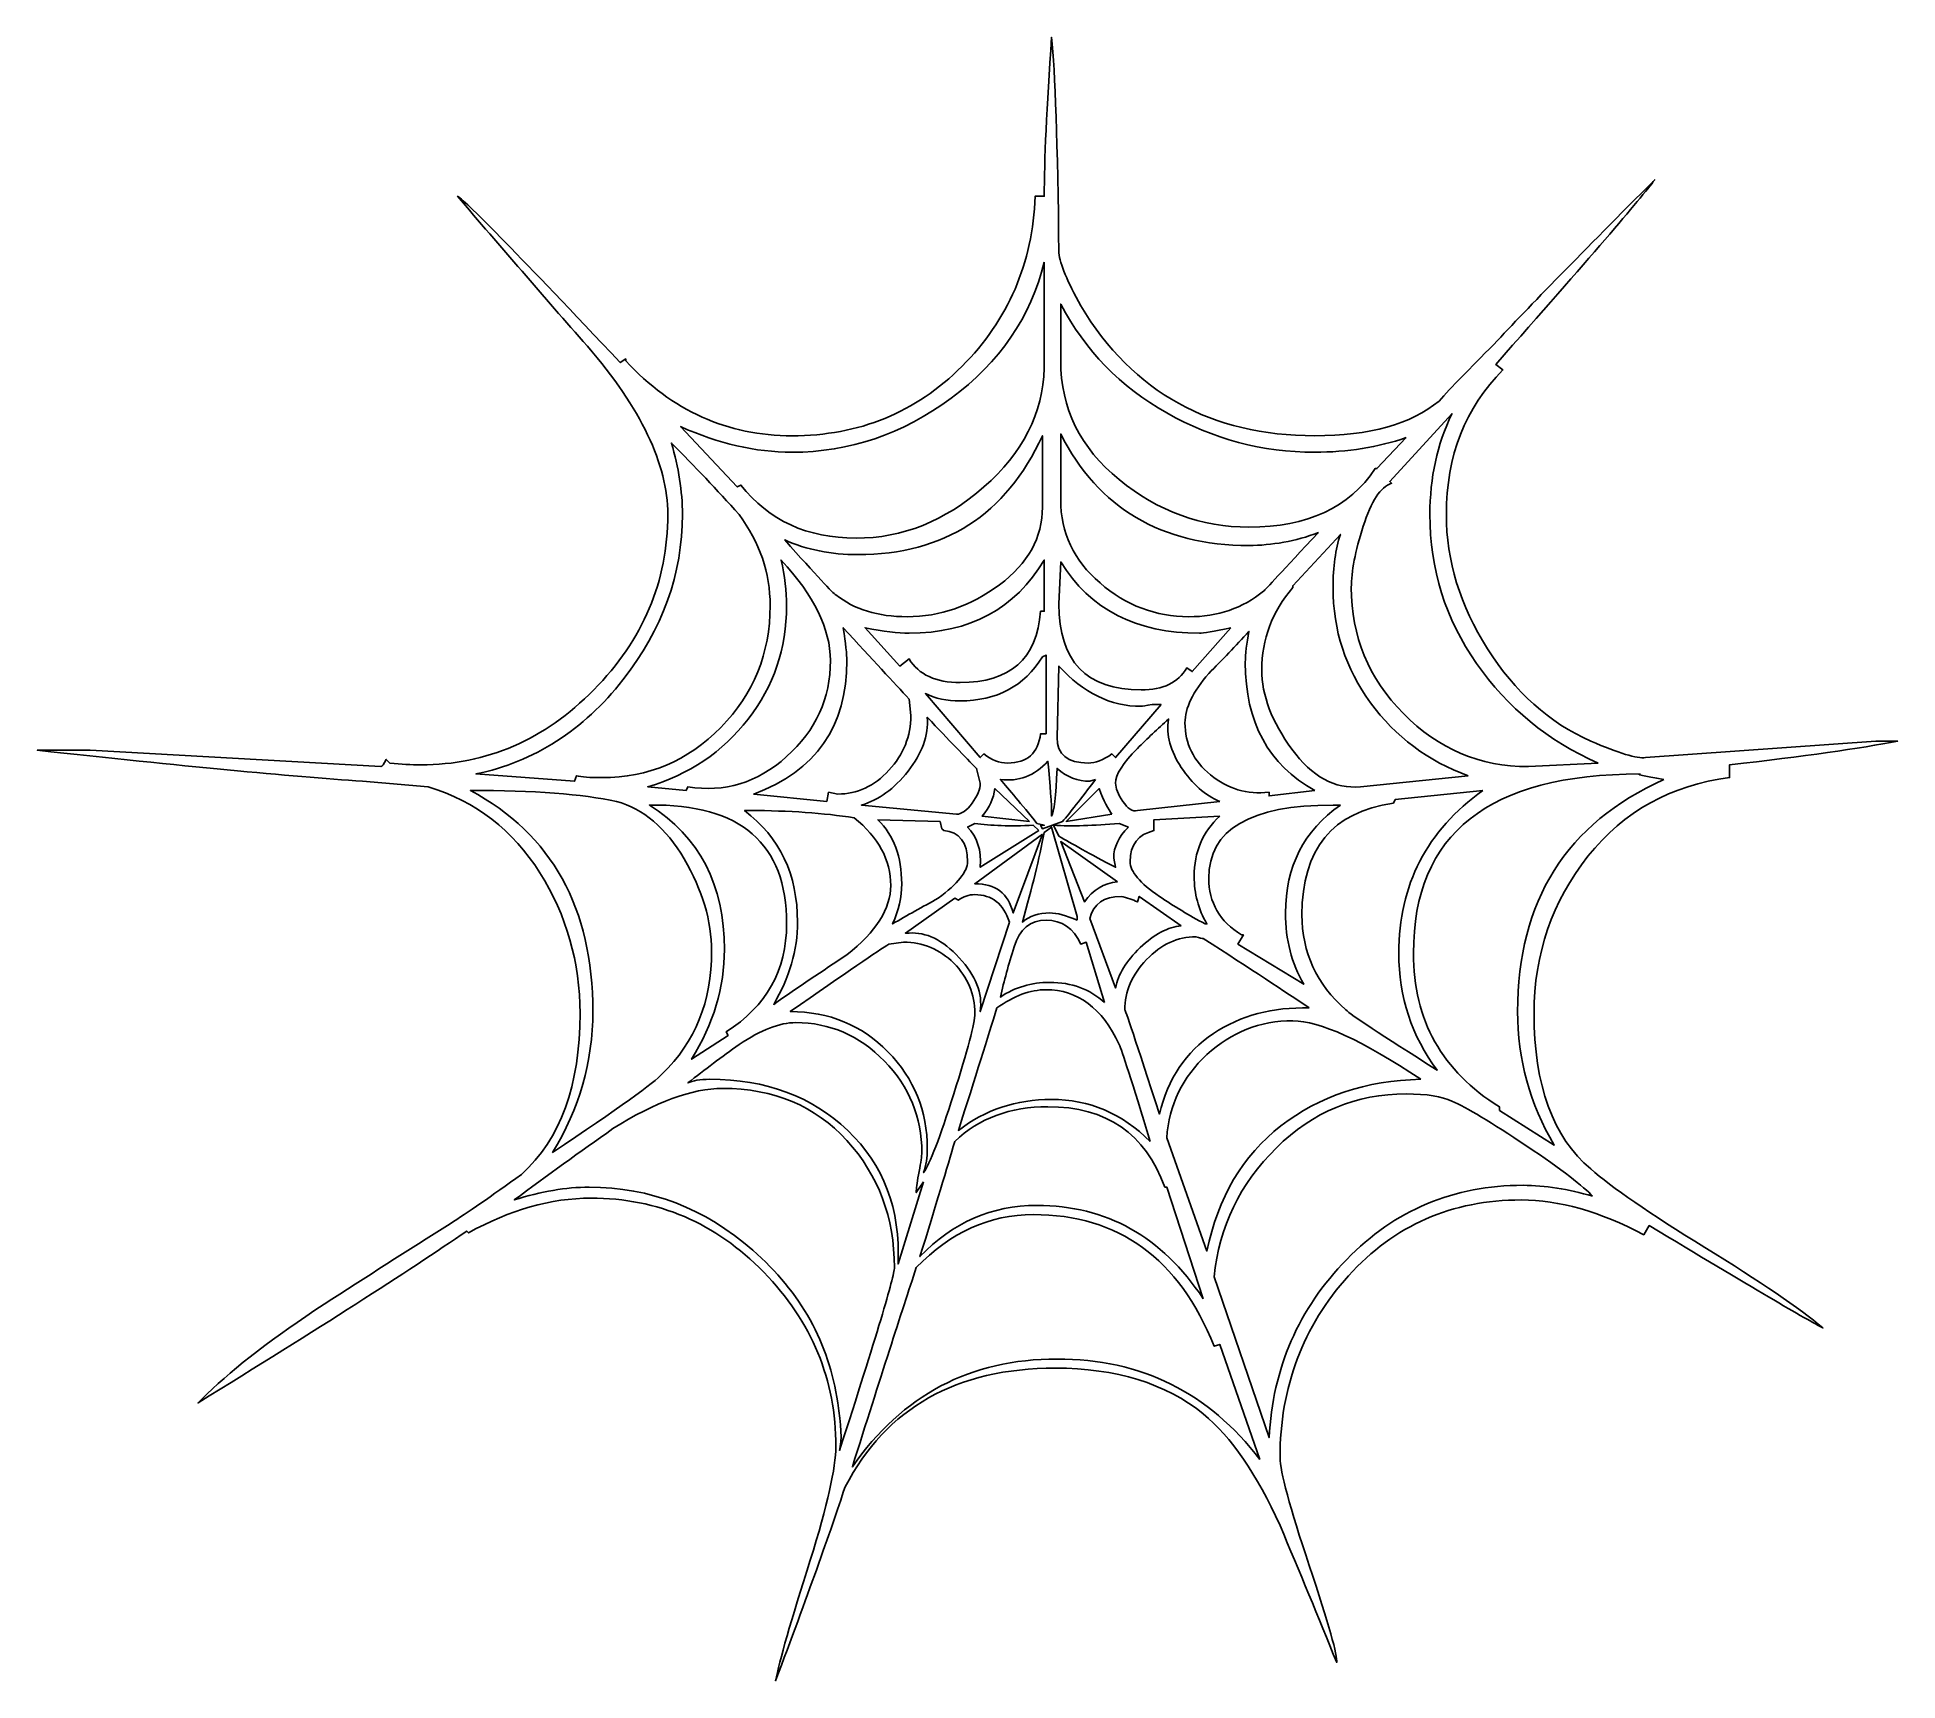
# Model space of a CAD drawing. Header units: centimetres. Extents: x -8.7 to 8.7, y -7.7 to 7.7.
import ezdxf

# ---------------------------------------------------------------- set-up
doc = ezdxf.new("R2010")
doc.units = ezdxf.units.CM
doc.header["$MEASUREMENT"] = 0
doc.layers.add('Camada 1', color=7, linetype='Continuous')

msp = doc.modelspace()

# ---------------------------------------------------------------- linework, layer by layer
at = {"layer": 'Camada 1'}
for points, knots in [([(8.72882, 1.10614), (8.3742, 1.03748), (7.84839, 0.96308), (7.15116, 0.88328), (7.15116, 0.88328), (7.15116, 0.88328), (7.15116, 0.76319), (7.15116, 0.76319), (7.15116, 0.76319), (6.60226, 0.69453), (6.15916, 0.44857), (5.8221, 0.0258), (5.8221, 0.0258), (5.48478, -0.39735), (5.31627, -0.88902), (5.31627, -1.44909), (5.31627, -1.44909), (5.31627, -2.12372), (5.4932, -2.60947), (5.84784, -2.90665), (5.84784, -2.90665), (6.0421, -3.07818), (6.3991, -3.32416), (6.91964, -3.64402), (6.91964, -3.64402), (7.43965, -3.96427), (7.80822, -4.21589), (8.0256, -4.39861), (8.0256, -4.39861), (7.88855, -4.33008), (7.34544, -4.0101), (6.39648, -3.43836), (6.39648, -3.43836), (6.39648, -3.43836), (6.34504, -3.52406), (6.34504, -3.52406), (6.34504, -3.52406), (5.93343, -3.30697), (5.55044, -3.19817), (5.19606, -3.19817), (5.19606, -3.19817), (4.54452, -3.19817), (4.00427, -3.43561), (3.57562, -3.90995), (3.57562, -3.90995), (3.14694, -4.38443), (2.93247, -4.95328), (2.93247, -5.61622), (2.93247, -5.61622), (2.93247, -5.74182), (3.0238, -6.07927), (3.20676, -6.62791), (3.20676, -6.62791), (3.38945, -7.17668), (3.47531, -7.4795), (3.46404, -7.53683), (3.46404, -7.53683), (3.29262, -7.11381), (3.11516, -6.68503), (2.93247, -6.25072), (2.93247, -6.25072), (2.71509, -5.77061), (2.47519, -5.42173), (2.21214, -5.20464), (2.21214, -5.20464), (1.85773, -4.91902), (1.39468, -4.77596), (0.82321, -4.77596), (0.82321, -4.77596), (-0.10291, -4.77596), (-0.76048, -5.14754), (-1.14899, -5.89057), (-1.14899, -5.89057), (-1.28628, -6.31345), (-1.50337, -6.91959), (-1.80053, -7.70842), (-1.80053, -7.70842), (-1.7664, -7.5253), (-1.65773, -7.14809), (-1.47475, -6.57664), (-1.47475, -6.57664), (-1.31489, -6.06213), (-1.23483, -5.70762), (-1.23483, -5.51333), (-1.23483, -5.51333), (-1.23483, -4.88476), (-1.4606, -4.33863), (-1.91208, -3.87559), (-1.91208, -3.87559), (-2.36386, -3.41265), (-2.90411, -3.18114), (-3.53279, -3.18114), (-3.53279, -3.18114), (-3.91001, -3.18114), (-4.29299, -3.28994), (-4.68151, -3.50692), (-4.68151, -3.50692), (-4.68151, -3.50692), (-4.69884, -3.48983), (-4.69884, -3.48983), (-4.69884, -3.48983), (-5.24748, -3.86707), (-6.0879, -4.40452), (-7.21968, -5.10175), (-7.21968, -5.10175), (-7.21968, -5.10175), (-7.13398, -5.01605), (-7.13398, -5.01605), (-7.13398, -5.01605), (-6.87106, -4.7647), (-6.50541, -4.48448), (-6.03646, -4.17576), (-6.03646, -4.17576), (-5.64781, -3.92443), (-5.25353, -3.67281), (-4.85322, -3.42119), (-4.85322, -3.42119), (-4.69309, -3.31827), (-4.47024, -3.16391), (-4.18435, -2.95812), (-4.18435, -2.95812), (-3.81867, -2.62673), (-3.63571, -2.12376), (-3.63571, -1.44912), (-3.63571, -1.44912), (-3.63571, -0.96887), (-3.76144, -0.5289), (-4.01293, -0.12858), (-4.01293, -0.12858), (-4.26439, 0.27147), (-4.61301, 0.54015), (-5.05901, 0.67745), (-5.05901, 0.67745), (-5.05901, 0.67745), (-5.67618, 0.72889), (-5.67618, 0.72889), (-5.67618, 0.72889), (-6.35103, 0.77446), (-7.36838, 0.87172), (-8.72882, 1.02042), (-8.72882, 1.02042), (-8.72882, 1.02042), (-8.2315, 1.02042), (-8.2315, 1.02042), (-8.2315, 1.02042), (-8.2315, 1.02042), (-5.50473, 0.86609), (-5.50473, 0.86609), (-5.50473, 0.86609), (-5.49346, 0.86609), (-5.47639, 0.88879), (-5.45329, 0.93472), (-5.45329, 0.93472), (-5.45329, 0.93472), (-5.41916, 0.90032), (-5.41916, 0.90032), (-5.41916, 0.90032), (-5.31626, 0.88876), (-5.21913, 0.88325), (-5.12754, 0.88325), (-5.12754, 0.88325), (-4.51013, 0.88325), (-3.96988, 1.11741), (-3.5071, 1.58622), (-3.5071, 1.58622), (-3.04405, 2.05493), (-2.81252, 2.6037), (-2.81252, 3.23254), (-2.81252, 3.23254), (-2.81252, 3.70125), (-3.06401, 4.22716), (-3.56695, 4.81033), (-3.56695, 4.81033), (-3.97856, 5.27891), (-4.38441, 5.74762), (-4.78446, 6.21646), (-4.78446, 6.21646), (-4.6931, 6.1591), (-4.18436, 5.63909), (-3.25824, 4.65597), (-3.25824, 4.65597), (-3.25824, 4.65597), (-3.20678, 4.69023), (-3.20678, 4.69023), (-3.20678, 4.69023), (-3.20678, 4.69023), (-3.20678, 4.67303), (-3.20678, 4.67303), (-3.20678, 4.67303), (-2.7726, 4.20419), (-2.25232, 3.9699), (-1.64619, 3.9699), (-1.64619, 3.9699), (-1.01775, 3.9699), (-0.48618, 4.18699), (-0.05147, 4.62157), (-0.05147, 4.62157), (0.38298, 5.05602), (0.61134, 5.58759), (0.63444, 6.21643), (0.63444, 6.21643), (0.63444, 6.21643), (0.7203, 6.21644), (0.7203, 6.21644), (0.7203, 6.21644), (0.7203, 6.54799), (0.74287, 7.0453), (0.7888, 7.70837), (0.7888, 7.70837), (0.8232, 7.38825), (0.84576, 6.71375), (0.8573, 5.68486), (0.8573, 5.68486), (0.8686, 5.58196), (0.93736, 5.41604), (1.06312, 5.18755), (1.06312, 5.18755), (1.55453, 4.37562), (2.28639, 3.96991), (3.25818, 3.96991), (3.25818, 3.96991), (3.77266, 3.96991), (4.1612, 4.07847), (4.4242, 4.29582), (4.4242, 4.29582), (4.53839, 4.42142), (4.71008, 4.59861), (4.93871, 4.82739), (4.93871, 4.82739), (5.27026, 5.18164), (5.77321, 5.69615), (6.44787, 6.37078), (6.44787, 6.37078), (6.32185, 6.19936), (5.82467, 5.62185), (4.95604, 4.63879), (4.95604, 4.63879), (4.95604, 4.63879), (5.02454, 4.58733), (5.02454, 4.58733), (5.02454, 4.58733), (4.67016, 4.23281), (4.49297, 3.7813), (4.49297, 3.23253), (4.49297, 3.23253), (4.49297, 2.79795), (4.62158, 2.37782), (4.87886, 1.97211), (4.87886, 1.97211), (5.13611, 1.56613), (5.45899, 1.27763), (5.84776, 1.1061), (5.84776, 1.1061), (6.11054, 0.99164), (6.28194, 0.94018), (6.36227, 0.95174), (6.36227, 0.95174), (6.36227, 0.95174), (8.52294, 1.1061), (8.52294, 1.1061), (8.52294, 1.1061), (8.52294, 1.1061), (8.72882, 1.10612), (8.72882, 1.10612), (8.72882, 1.10612), (8.72882, 1.10612), (8.72882, 1.10614), (8.72882, 1.10614)], [0, 0, 0, 0, 0.01470588, 0.01470588, 0.01470588, 0.01470588, 0.02941176, 0.02941176, 0.02941176, 0.02941176, 0.04411765, 0.04411765, 0.04411765, 0.04411765, 0.05882353, 0.05882353, 0.05882353, 0.05882353, 0.07352941, 0.07352941, 0.07352941, 0.07352941, 0.08823529, 0.08823529, 0.08823529, 0.08823529, 0.10294118, 0.10294118, 0.10294118, 0.10294118, 0.11764706, 0.11764706, 0.11764706, 0.11764706, 0.13235294, 0.13235294, 0.13235294, 0.13235294, 0.14705882, 0.14705882, 0.14705882, 0.14705882, 0.16176471, 0.16176471, 0.16176471, 0.16176471, 0.17647059, 0.17647059, 0.17647059, 0.17647059, 0.19117647, 0.19117647, 0.19117647, 0.19117647, 0.20588235, 0.20588235, 0.20588235, 0.20588235, 0.22058824, 0.22058824, 0.22058824, 0.22058824, 0.23529412, 0.23529412, 0.23529412, 0.23529412, 0.25, 0.25, 0.25, 0.25, 0.26470588, 0.26470588, 0.26470588, 0.26470588, 0.27941176, 0.27941176, 0.27941176, 0.27941176, 0.29411765, 0.29411765, 0.29411765, 0.29411765, 0.30882353, 0.30882353, 0.30882353, 0.30882353, 0.32352941, 0.32352941, 0.32352941, 0.32352941, 0.33823529, 0.33823529, 0.33823529, 0.33823529, 0.35294118, 0.35294118, 0.35294118, 0.35294118, 0.36764706, 0.36764706, 0.36764706, 0.36764706, 0.38235294, 0.38235294, 0.38235294, 0.38235294, 0.39705882, 0.39705882, 0.39705882, 0.39705882, 0.41176471, 0.41176471, 0.41176471, 0.41176471, 0.42647059, 0.42647059, 0.42647059, 0.42647059, 0.44117647, 0.44117647, 0.44117647, 0.44117647, 0.45588235, 0.45588235, 0.45588235, 0.45588235, 0.47058824, 0.47058824, 0.47058824, 0.47058824, 0.48529412, 0.48529412, 0.48529412, 0.48529412, 0.5, 0.5, 0.5, 0.5, 0.51470588, 0.51470588, 0.51470588, 0.51470588, 0.52941176, 0.52941176, 0.52941176, 0.52941176, 0.54411765, 0.54411765, 0.54411765, 0.54411765, 0.55882353, 0.55882353, 0.55882353, 0.55882353, 0.57352941, 0.57352941, 0.57352941, 0.57352941, 0.58823529, 0.58823529, 0.58823529, 0.58823529, 0.60294118, 0.60294118, 0.60294118, 0.60294118, 0.61764706, 0.61764706, 0.61764706, 0.61764706, 0.63235294, 0.63235294, 0.63235294, 0.63235294, 0.64705882, 0.64705882, 0.64705882, 0.64705882, 0.66176471, 0.66176471, 0.66176471, 0.66176471, 0.67647059, 0.67647059, 0.67647059, 0.67647059, 0.69117647, 0.69117647, 0.69117647, 0.69117647, 0.70588235, 0.70588235, 0.70588235, 0.70588235, 0.72058824, 0.72058824, 0.72058824, 0.72058824, 0.73529412, 0.73529412, 0.73529412, 0.73529412, 0.75, 0.75, 0.75, 0.75, 0.76470588, 0.76470588, 0.76470588, 0.76470588, 0.77941176, 0.77941176, 0.77941176, 0.77941176, 0.79411765, 0.79411765, 0.79411765, 0.79411765, 0.80882353, 0.80882353, 0.80882353, 0.80882353, 0.82352941, 0.82352941, 0.82352941, 0.82352941, 0.83823529, 0.83823529, 0.83823529, 0.83823529, 0.85294118, 0.85294118, 0.85294118, 0.85294118, 0.86764706, 0.86764706, 0.86764706, 0.86764706, 0.88235294, 0.88235294, 0.88235294, 0.88235294, 0.89705882, 0.89705882, 0.89705882, 0.89705882, 0.91176471, 0.91176471, 0.91176471, 0.91176471, 0.92647059, 0.92647059, 0.92647059, 0.92647059, 0.94117647, 0.94117647, 0.94117647, 0.94117647, 0.95588235, 0.95588235, 0.95588235, 0.95588235, 0.97058824, 0.97058824, 0.97058824, 0.97058824, 1, 1, 1, 1]), ([(0.72033, 5.59917), (0.59434, 5.08466), (0.30269, 4.65863), (-0.15436, 4.32155), (-0.15436, 4.32155), (-0.61164, 3.98423), (-1.10908, 3.81569), (-1.64616, 3.81569), (-1.64616, 3.81569), (-1.98925, 3.81569), (-2.33812, 3.89549), (-2.69224, 4.05575), (-2.69224, 4.05575), (-2.69224, 4.05575), (-2.16067, 3.48978), (-2.16067, 3.48978), (-2.16067, 3.48978), (-2.16067, 3.48978), (-2.12654, 3.50698), (-2.12654, 3.50698), (-2.12654, 3.50698), (-1.86352, 3.17517), (-1.50337, 3.00967), (-1.04609, 3.00967), (-1.04609, 3.00967), (-0.61164, 3.00967), (-0.21157, 3.16966), (0.15435, 3.48978), (0.15435, 3.48978), (0.52, 3.80977), (0.70876, 4.18135), (0.72032, 4.6045), (0.72032, 4.6045), (0.72032, 4.6045), (0.72033, 5.59917), (0.72033, 5.59917)], [0, 0, 0, 0, 0.1, 0.1, 0.1, 0.1, 0.2, 0.2, 0.2, 0.2, 0.3, 0.3, 0.3, 0.3, 0.4, 0.4, 0.4, 0.4, 0.5, 0.5, 0.5, 0.5, 0.6, 0.6, 0.6, 0.6, 0.7, 0.7, 0.7, 0.7, 0.8, 0.8, 0.8, 0.8, 1, 1, 1, 1]), ([(4.11583, 3.95288), (3.85254, 3.86125), (3.56693, 3.81572), (3.25824, 3.81572), (3.25824, 3.81572), (2.76656, 3.81572), (2.30349, 3.93843), (1.86931, 4.18442), (1.86931, 4.18442), (1.4346, 4.43014), (1.10308, 4.77008), (0.87469, 5.20479), (0.87469, 5.20479), (0.87469, 5.20479), (0.87469, 4.67308), (0.87469, 4.67308), (0.87469, 4.67308), (0.87469, 4.2272), (1.05738, 3.85562), (1.4233, 3.5585), (1.4233, 3.5585), (1.78898, 3.26108), (2.19506, 3.11262), (2.64081, 3.11262), (2.64081, 3.11262), (3.18971, 3.11262), (3.584, 3.29531), (3.82421, 3.66139), (3.82421, 3.66139), (3.82421, 3.66139), (3.84127, 3.66138), (3.84127, 3.66138), (3.84127, 3.66138), (3.84127, 3.66138), (4.11583, 3.95288), (4.11583, 3.95288)], [0, 0, 0, 0, 0.1, 0.1, 0.1, 0.1, 0.2, 0.2, 0.2, 0.2, 0.3, 0.3, 0.3, 0.3, 0.4, 0.4, 0.4, 0.4, 0.5, 0.5, 0.5, 0.5, 0.6, 0.6, 0.6, 0.6, 0.7, 0.7, 0.7, 0.7, 0.8, 0.8, 0.8, 0.8, 1, 1, 1, 1]), ([(5.91635, 0.90032), (5.44751, 1.10614), (5.06741, 1.41745), (4.77602, 1.83499), (4.77602, 1.83499), (4.4844, 2.25224), (4.33869, 2.71817), (4.33869, 3.23257), (4.33869, 3.23257), (4.33869, 3.57552), (4.40722, 3.88987), (4.54451, 4.17576), (4.54451, 4.17576), (4.54451, 4.17576), (3.96147, 3.54129), (3.96147, 3.54129), (3.96147, 3.54129), (3.96147, 3.54129), (3.97856, 3.52409), (3.97856, 3.52409), (3.97856, 3.52409), (3.87564, 3.48985), (3.78692, 3.35531), (3.71263, 3.12116), (3.71263, 3.12116), (3.63833, 2.88677), (3.60132, 2.6951), (3.60132, 2.54667), (3.60132, 2.54667), (3.60132, 2.08926), (3.76407, 1.69484), (4.09011, 1.36343), (4.09011, 1.36343), (4.41589, 1.03175), (4.80726, 0.86612), (5.26481, 0.86612), (5.26481, 0.86612), (5.26481, 0.86612), (5.91635, 0.90032), (5.91635, 0.90032)], [0, 0, 0, 0, 0.09090909, 0.09090909, 0.09090909, 0.09090909, 0.18181818, 0.18181818, 0.18181818, 0.18181818, 0.27272727, 0.27272727, 0.27272727, 0.27272727, 0.36363636, 0.36363636, 0.36363636, 0.36363636, 0.45454545, 0.45454545, 0.45454545, 0.45454545, 0.54545455, 0.54545455, 0.54545455, 0.54545455, 0.63636364, 0.63636364, 0.63636364, 0.63636364, 0.72727273, 0.72727273, 0.72727273, 0.72727273, 0.81818182, 0.81818182, 0.81818182, 0.81818182, 1, 1, 1, 1]), ([(-1.85195, 2.37522), (-1.85195, 2.6838), (-1.94934, 2.96953), (-2.1436, 3.23255), (-2.1436, 3.23255), (-2.34939, 3.4612), (-2.56098, 3.68406), (-2.77807, 3.90142), (-2.77807, 3.90142), (-2.70957, 3.67253), (-2.67517, 3.44964), (-2.67517, 3.23255), (-2.67517, 3.23255), (-2.67517, 2.67237), (-2.86128, 2.15485), (-3.23246, 1.68061), (-3.23246, 1.68061), (-3.60417, 1.20613), (-4.06434, 0.9116), (-4.61298, 0.7974), (-4.61298, 0.7974), (-4.61298, 0.7974), (-3.68686, 0.7289), (-3.68686, 0.7289), (-3.68686, 0.7289), (-3.68686, 0.7289), (-3.66979, 0.78036), (-3.66979, 0.78036), (-3.66979, 0.78036), (-3.62439, 0.7688), (-3.54406, 0.76316), (-3.42987, 0.76316), (-3.42987, 0.76316), (-2.99542, 0.76316), (-2.62371, 0.92014), (-2.315, 1.23475), (-2.315, 1.23475), (-2.00631, 1.54911), (-1.85195, 1.92937), (-1.85195, 2.37522)], [0, 0, 0, 0, 0.09090909, 0.09090909, 0.09090909, 0.09090909, 0.18181818, 0.18181818, 0.18181818, 0.18181818, 0.27272727, 0.27272727, 0.27272727, 0.27272727, 0.36363636, 0.36363636, 0.36363636, 0.36363636, 0.45454545, 0.45454545, 0.45454545, 0.45454545, 0.54545455, 0.54545455, 0.54545455, 0.54545455, 0.63636364, 0.63636364, 0.63636364, 0.63636364, 0.72727273, 0.72727273, 0.72727273, 0.72727273, 0.81818182, 0.81818182, 0.81818182, 0.81818182, 1, 1, 1, 1]), ([(0.703, 3.30121), (0.703, 3.30121), (0.703, 3.96994), (0.703, 3.96994), (0.703, 3.96994), (0.36015, 3.22667), (-0.21735, 2.85536), (-1.02902, 2.85536), (-1.02902, 2.85536), (-1.28051, 2.85536), (-1.50913, 2.90092), (-1.71495, 2.99252), (-1.71495, 2.99252), (-1.4178, 2.66084), (-1.25767, 2.48928), (-1.23484, 2.47801), (-1.23484, 2.47801), (-1.06315, 2.34085), (-0.84029, 2.27235), (-0.56597, 2.27235), (-0.56597, 2.27235), (-0.25728, 2.27235), (0.03122, 2.37223), (0.30004, 2.57239), (0.30004, 2.57239), (0.56859, 2.77225), (0.703, 3.01535), (0.703, 3.30121)], [0, 0, 0, 0, 0.125, 0.125, 0.125, 0.125, 0.25, 0.25, 0.25, 0.25, 0.375, 0.375, 0.375, 0.375, 0.5, 0.5, 0.5, 0.5, 0.625, 0.625, 0.625, 0.625, 0.75, 0.75, 0.75, 0.75, 1, 1, 1, 1]), ([(3.29263, 3.06115), (3.07525, 2.98095), (2.85789, 2.94106), (2.6408, 2.94106), (2.6408, 2.94106), (1.81784, 2.94106), (1.2288, 3.28965), (0.87468, 3.98714), (0.87468, 3.98714), (0.87468, 3.98714), (0.87468, 3.36987), (0.87468, 3.36987), (0.87468, 3.36987), (0.87468, 3.06118), (0.99726, 2.80088), (1.24324, 2.58956), (1.24324, 2.58956), (1.48893, 2.37787), (1.7664, 2.27232), (2.07509, 2.27232), (2.07509, 2.27232), (2.34941, 2.27232), (2.58359, 2.35214), (2.77809, 2.51238), (2.77809, 2.51238), (2.7894, 2.52368), (2.96082, 2.70663), (3.29263, 3.06115)], [0, 0, 0, 0, 0.125, 0.125, 0.125, 0.125, 0.25, 0.25, 0.25, 0.25, 0.375, 0.375, 0.375, 0.375, 0.5, 0.5, 0.5, 0.5, 0.625, 0.625, 0.625, 0.625, 0.75, 0.75, 0.75, 0.75, 1, 1, 1, 1]), ([(4.69884, 0.78036), (4.32162, 0.91752), (4.01555, 1.14601), (3.7814, 1.46629), (3.7814, 1.46629), (3.54698, 1.78614), (3.42964, 2.1463), (3.42964, 2.54664), (3.42964, 2.54664), (3.42964, 2.7409), (3.45247, 2.90679), (3.49843, 3.04395), (3.49843, 3.04395), (3.49843, 3.04395), (3.05245, 2.56384), (3.05245, 2.56384), (3.05245, 2.56384), (3.05245, 2.56384), (3.05245, 2.54664), (3.05245, 2.54664), (3.05245, 2.54664), (2.8579, 2.31788), (2.76104, 2.0606), (2.76104, 1.77501), (2.76104, 1.77501), (2.76104, 1.53482), (2.85531, 1.28622), (3.04401, 1.02896), (3.04401, 1.02896), (3.2325, 0.77171), (3.44694, 0.65436), (3.68689, 0.67746), (3.68689, 0.67746), (3.68689, 0.67746), (4.69884, 0.78036), (4.69884, 0.78036)], [0, 0, 0, 0, 0.1, 0.1, 0.1, 0.1, 0.2, 0.2, 0.2, 0.2, 0.3, 0.3, 0.3, 0.3, 0.4, 0.4, 0.4, 0.4, 0.5, 0.5, 0.5, 0.5, 0.6, 0.6, 0.6, 0.6, 0.7, 0.7, 0.7, 0.7, 0.8, 0.8, 0.8, 0.8, 1, 1, 1, 1]), ([(-1.28627, 1.86071), (-1.28627, 2.15786), (-1.4406, 2.47222), (-1.74905, 2.8039), (-1.74905, 2.8039), (-1.71492, 2.65518), (-1.69761, 2.51238), (-1.69761, 2.37522), (-1.69761, 2.37522), (-1.69761, 1.97491), (-1.81784, 1.62063), (-2.05776, 1.31194), (-2.05776, 1.31194), (-2.29795, 1.00325), (-2.61243, 0.79153), (-3.00092, 0.67747), (-3.00092, 0.67747), (-3.00092, 0.67747), (-2.64077, 0.64307), (-2.64077, 0.64307), (-2.64077, 0.64307), (-2.64077, 0.64307), (-2.6237, 0.67747), (-2.6237, 0.67747), (-2.6237, 0.67747), (-2.28085, 0.62011), (-1.97216, 0.71435), (-1.69758, 0.96031), (-1.69758, 0.96031), (-1.4233, 1.20616), (-1.28627, 1.50619), (-1.28627, 1.86071)], [0, 0, 0, 0, 0.11111111, 0.11111111, 0.11111111, 0.11111111, 0.22222222, 0.22222222, 0.22222222, 0.22222222, 0.33333333, 0.33333333, 0.33333333, 0.33333333, 0.44444444, 0.44444444, 0.44444444, 0.44444444, 0.55555556, 0.55555556, 0.55555556, 0.55555556, 0.66666667, 0.66666667, 0.66666667, 0.66666667, 0.77777778, 0.77777778, 0.77777778, 0.77777778, 1, 1, 1, 1]), ([(0.72033, 2.32376), (0.72033, 2.32376), (0.72033, 2.80387), (0.72033, 2.80387), (0.72033, 2.80387), (0.44575, 2.34646), (0.02286, 2.11794), (-0.54888, 2.11794), (-0.54888, 2.11794), (-0.65151, 2.11794), (-0.7888, 2.13501), (-0.96023, 2.16938), (-0.96023, 2.16938), (-0.96023, 2.16938), (-0.63445, 1.80923), (-0.63445, 1.80923), (-0.63445, 1.80923), (-0.63445, 1.80923), (-0.54888, 1.87786), (-0.54888, 1.87786), (-0.54888, 1.87786), (-0.45728, 1.72914), (-0.29742, 1.65487), (-0.0685, 1.65487), (-0.0685, 1.65487), (0.40005, 1.65487), (0.65154, 1.87786), (0.68593, 2.32374), (0.68593, 2.32374), (0.68593, 2.32374), (0.72033, 2.32373), (0.72033, 2.32373), (0.72033, 2.32373), (0.72033, 2.32373), (0.72033, 2.32376), (0.72033, 2.32376)], [0, 0, 0, 0, 0.1, 0.1, 0.1, 0.1, 0.2, 0.2, 0.2, 0.2, 0.3, 0.3, 0.3, 0.3, 0.4, 0.4, 0.4, 0.4, 0.5, 0.5, 0.5, 0.5, 0.6, 0.6, 0.6, 0.6, 0.7, 0.7, 0.7, 0.7, 0.8, 0.8, 0.8, 0.8, 1, 1, 1, 1]), ([(2.46938, 2.1694), (2.30925, 2.13503), (2.21213, 2.11796), (2.17799, 2.11796), (2.17799, 2.11796), (1.58342, 2.11796), (1.14897, 2.34082), (0.87465, 2.78669), (0.87465, 2.78669), (0.87465, 2.78669), (0.85732, 2.39228), (0.85732, 2.39228), (0.85732, 2.39228), (0.85732, 1.85481), (1.11457, 1.58625), (1.62908, 1.58625), (1.62908, 1.58625), (1.83487, 1.58625), (1.9777, 1.65491), (2.05776, 1.79207), (2.05776, 1.79207), (2.05776, 1.79207), (2.1092, 1.75781), (2.1092, 1.75781), (2.1092, 1.75781), (2.1092, 1.75781), (2.46938, 2.1694), (2.46938, 2.1694)], [0, 0, 0, 0, 0.125, 0.125, 0.125, 0.125, 0.25, 0.25, 0.25, 0.25, 0.375, 0.375, 0.375, 0.375, 0.5, 0.5, 0.5, 0.5, 0.625, 0.625, 0.625, 0.625, 0.75, 0.75, 0.75, 0.75, 1, 1, 1, 1]), ([(-0.53157, 1.3462), (-0.53157, 1.3462), (-0.5489, 1.50053), (-0.5489, 1.50053), (-0.5489, 1.50053), (-0.68593, 1.64899), (-0.89175, 1.87198), (-1.16607, 2.1694), (-1.16607, 2.1694), (-1.14347, 2.0207), (-1.13194, 1.91781), (-1.13194, 1.86071), (-1.13194, 1.86071), (-1.13194, 1.2433), (-1.42333, 0.82592), (-2.00634, 0.60883), (-2.00634, 0.60883), (-2.00634, 0.60883), (-1.32041, 0.5402), (-1.32041, 0.5402), (-1.32041, 0.5402), (-1.32041, 0.5402), (-1.30334, 0.62603), (-1.30334, 0.62603), (-1.30334, 0.62603), (-1.30334, 0.62603), (-1.21751, 0.60883), (-1.21751, 0.60883), (-1.21751, 0.60883), (-1.03482, 0.60883), (-0.87466, 0.68313), (-0.7374, 0.83182), (-0.7374, 0.83182), (-0.60034, 0.98025), (-0.53157, 1.15168), (-0.53157, 1.3462)], [0, 0, 0, 0, 0.1, 0.1, 0.1, 0.1, 0.2, 0.2, 0.2, 0.2, 0.3, 0.3, 0.3, 0.3, 0.4, 0.4, 0.4, 0.4, 0.5, 0.5, 0.5, 0.5, 0.6, 0.6, 0.6, 0.6, 0.7, 0.7, 0.7, 0.7, 0.8, 0.8, 0.8, 0.8, 1, 1, 1, 1]), ([(3.25824, 0.64307), (2.82379, 0.88326), (2.6067, 1.28318), (2.6067, 1.84351), (2.6067, 1.84351), (2.6067, 1.92344), (2.61797, 2.0207), (2.6408, 2.13503), (2.6408, 2.13503), (2.51507, 1.99787), (2.38931, 1.86635), (2.26358, 1.74062), (2.26358, 1.74062), (2.11502, 1.5692), (2.04072, 1.41484), (2.04072, 1.27768), (2.04072, 1.27768), (2.04072, 1.08305), (2.12052, 0.92015), (2.28091, 0.78889), (2.28091, 0.78889), (2.44077, 0.65737), (2.62373, 0.60291), (2.82952, 0.62601), (2.82952, 0.62601), (2.82952, 0.62601), (2.82952, 0.59161), (2.82952, 0.59161), (2.82952, 0.59161), (2.82952, 0.59161), (3.25824, 0.64307), (3.25824, 0.64307)], [0, 0, 0, 0, 0.11111111, 0.11111111, 0.11111111, 0.11111111, 0.22222222, 0.22222222, 0.22222222, 0.22222222, 0.33333333, 0.33333333, 0.33333333, 0.33333333, 0.44444444, 0.44444444, 0.44444444, 0.44444444, 0.55555556, 0.55555556, 0.55555556, 0.55555556, 0.66666667, 0.66666667, 0.66666667, 0.66666667, 0.77777778, 0.77777778, 0.77777778, 0.77777778, 1, 1, 1, 1]), ([(0.73739, 1.17478), (0.73739, 1.17478), (0.73739, 1.91217), (0.73739, 1.91217), (0.73739, 1.91217), (0.73739, 1.91217), (0.70299, 1.89497), (0.70299, 1.89497), (0.70299, 1.89497), (0.53157, 1.62065), (0.27431, 1.48336), (-0.06851, 1.48336), (-0.06851, 1.48336), (-0.1945, 1.48336), (-0.30293, 1.50619), (-0.39456, 1.55202), (-0.39456, 1.55202), (-0.39456, 1.55202), (0.11995, 0.95179), (0.11995, 0.95179), (0.11995, 0.95179), (0.11995, 0.95179), (0.15435, 0.98605), (0.15435, 0.98605), (0.15435, 0.98605), (0.22285, 0.92882), (0.29715, 0.90032), (0.37721, 0.90032), (0.37721, 0.90032), (0.5599, 0.90032), (0.6628, 0.99168), (0.6859, 1.17477), (0.6859, 1.17477), (0.6859, 1.17477), (0.73739, 1.17478), (0.73739, 1.17478)], [0, 0, 0, 0, 0.1, 0.1, 0.1, 0.1, 0.2, 0.2, 0.2, 0.2, 0.3, 0.3, 0.3, 0.3, 0.4, 0.4, 0.4, 0.4, 0.5, 0.5, 0.5, 0.5, 0.6, 0.6, 0.6, 0.6, 0.7, 0.7, 0.7, 0.7, 0.8, 0.8, 0.8, 0.8, 1, 1, 1, 1]), ([(1.81785, 1.4491), (1.79475, 1.4491), (1.76641, 1.4491), (1.73202, 1.4491), (1.73202, 1.4491), (1.67479, 1.43754), (1.64039, 1.43203), (1.6291, 1.43203), (1.6291, 1.43203), (1.34324, 1.43203), (1.08599, 1.55765), (0.85734, 1.80925), (0.85734, 1.80925), (0.85734, 1.80925), (0.84027, 1.14038), (0.84027, 1.14038), (0.84027, 1.14038), (0.84027, 0.98025), (0.9374, 0.90032), (1.13189, 0.90032), (1.13189, 0.90032), (1.20042, 0.90032), (1.27469, 0.92882), (1.35475, 0.98605), (1.35475, 0.98605), (1.35475, 0.98605), (1.38915, 0.95179), (1.38915, 0.95179), (1.38915, 0.95179), (1.38915, 0.95179), (1.81785, 1.4491), (1.81785, 1.4491)], [0, 0, 0, 0, 0.11111111, 0.11111111, 0.11111111, 0.11111111, 0.22222222, 0.22222222, 0.22222222, 0.22222222, 0.33333333, 0.33333333, 0.33333333, 0.33333333, 0.44444444, 0.44444444, 0.44444444, 0.44444444, 0.55555556, 0.55555556, 0.55555556, 0.55555556, 0.66666667, 0.66666667, 0.66666667, 0.66666667, 0.77777778, 0.77777778, 0.77777778, 0.77777778, 1, 1, 1, 1]), ([(0.11996, 0.71173), (0.11996, 0.71173), (0.08583, 0.84889), (0.08583, 0.84889), (0.08583, 0.84889), (-0.01707, 0.95179), (-0.17142, 1.11181), (-0.37722, 1.32914), (-0.37722, 1.32914), (-0.36595, 1.15758), (-0.42606, 0.98881), (-0.5573, 0.82315), (-0.5573, 0.82315), (-0.68882, 0.65736), (-0.83477, 0.55145), (-0.99463, 0.50591), (-0.99463, 0.50591), (-0.99463, 0.50591), (-0.1029, 0.42021), (-0.1029, 0.42021), (-0.1029, 0.42021), (-0.05721, 0.42021), (-0.00866, 0.45445), (0.04278, 0.52311), (0.04278, 0.52311), (0.09424, 0.59163), (0.11996, 0.65437), (0.11996, 0.71173)], [0, 0, 0, 0, 0.125, 0.125, 0.125, 0.125, 0.25, 0.25, 0.25, 0.25, 0.375, 0.375, 0.375, 0.375, 0.5, 0.5, 0.5, 0.5, 0.625, 0.625, 0.625, 0.625, 0.75, 0.75, 0.75, 0.75, 1, 1, 1, 1]), ([(2.36651, 0.54017), (2.22946, 0.59727), (2.10923, 0.70318), (2.00636, 0.85754), (2.00636, 0.85754), (1.90344, 1.01177), (1.8633, 1.16324), (1.8864, 1.31194), (1.8864, 1.31194), (1.78348, 1.22034), (1.68635, 1.12895), (1.59475, 1.03749), (1.59475, 1.03749), (1.45772, 0.90033), (1.38922, 0.79153), (1.38922, 0.71171), (1.38922, 0.71171), (1.38922, 0.66591), (1.41179, 0.60881), (1.45772, 0.54018), (1.45772, 0.54018), (1.50315, 0.47165), (1.54908, 0.44292), (1.59475, 0.45445), (1.59475, 0.45445), (1.59475, 0.45445), (2.36651, 0.54017), (2.36651, 0.54017)], [0, 0, 0, 0, 0.125, 0.125, 0.125, 0.125, 0.25, 0.25, 0.25, 0.25, 0.375, 0.375, 0.375, 0.375, 0.5, 0.5, 0.5, 0.5, 0.625, 0.625, 0.625, 0.625, 0.75, 0.75, 0.75, 0.75, 1, 1, 1, 1]), ([(1.20044, 0.74599), (1.20044, 0.74599), (1.14898, 0.72892), (1.14898, 0.72892), (1.14898, 0.72892), (1.03452, 0.72892), (0.93162, 0.76882), (0.84029, 0.84888), (0.84029, 0.84888), (0.82873, 0.58573), (0.81166, 0.43727), (0.78883, 0.403), (0.78883, 0.403), (0.78883, 0.51719), (0.77727, 0.68859), (0.75443, 0.91751), (0.75443, 0.91751), (0.6287, 0.78035), (0.48011, 0.72299), (0.30869, 0.74598), (0.30869, 0.74598), (0.38849, 0.65438), (0.50295, 0.51722), (0.65154, 0.3345), (0.65154, 0.3345), (0.65154, 0.3345), (0.72033, 0.3173), (0.72033, 0.3173), (0.72033, 0.3173), (0.72033, 0.3173), (0.68593, 0.31731), (0.68593, 0.31731), (0.68593, 0.31731), (0.68593, 0.31731), (0.703, 0.28305), (0.703, 0.28305), (0.703, 0.28305), (0.703, 0.28305), (0.89173, 0.35155), (0.89173, 0.35155), (0.89173, 0.35155), (0.96025, 0.43151), (1.06315, 0.56301), (1.20044, 0.74599)], [0, 0, 0, 0, 0.08333333, 0.08333333, 0.08333333, 0.08333333, 0.16666667, 0.16666667, 0.16666667, 0.16666667, 0.25, 0.25, 0.25, 0.25, 0.33333333, 0.33333333, 0.33333333, 0.33333333, 0.41666667, 0.41666667, 0.41666667, 0.41666667, 0.5, 0.5, 0.5, 0.5, 0.58333333, 0.58333333, 0.58333333, 0.58333333, 0.66666667, 0.66666667, 0.66666667, 0.66666667, 0.75, 0.75, 0.75, 0.75, 0.83333333, 0.83333333, 0.83333333, 0.83333333, 1, 1, 1, 1]), ([(6.53378, 0.74599), (6.33923, 0.78039), (6.26496, 0.79743), (6.31089, 0.79743), (6.31089, 0.79743), (4.89309, 0.79743), (4.18435, 0.23725), (4.18435, -0.88312), (4.18435, -0.88312), (4.18435, -1.51196), (4.45288, -1.9922), (4.99022, -2.32362), (4.99022, -2.32362), (4.99022, -2.32362), (4.99022, -2.35786), (4.99022, -2.35786), (4.99022, -2.35786), (4.99022, -2.35786), (5.50473, -2.68375), (5.50473, -2.68375), (5.50473, -2.68375), (5.27584, -2.29524), (5.16191, -1.87772), (5.16191, -1.43187), (5.16191, -1.43187), (5.16192, -0.39172), (5.61893, 0.33451), (6.53378, 0.74599)], [0, 0, 0, 0, 0.125, 0.125, 0.125, 0.125, 0.25, 0.25, 0.25, 0.25, 0.375, 0.375, 0.375, 0.375, 0.5, 0.5, 0.5, 0.5, 0.625, 0.625, 0.625, 0.625, 0.75, 0.75, 0.75, 0.75, 1, 1, 1, 1]), ([(-2.40086, -0.86593), (-2.40086, -0.58034), (-2.48669, -0.29144), (-2.65811, 0.00008), (-2.65811, 0.00008), (-2.82953, 0.2916), (-3.04109, 0.47167), (-3.29258, 0.5402), (-3.29258, 0.5402), (-3.61283, 0.60883), (-4.07011, 0.6431), (-4.66444, 0.6431), (-4.66444, 0.6431), (-3.89871, 0.23162), (-3.51546, -0.46021), (-3.51546, -1.43187), (-3.51546, -1.43187), (-3.51546, -1.90087), (-3.64145, -2.34082), (-3.89268, -2.75227), (-3.89268, -2.75227), (-3.27554, -2.34079), (-2.93245, -2.0951), (-2.86393, -2.0149), (-2.86393, -2.0149), (-2.55521, -1.71775), (-2.40086, -1.33488), (-2.40086, -0.86593)], [0, 0, 0, 0, 0.125, 0.125, 0.125, 0.125, 0.25, 0.25, 0.25, 0.25, 0.375, 0.375, 0.375, 0.375, 0.5, 0.5, 0.5, 0.5, 0.625, 0.625, 0.625, 0.625, 0.75, 0.75, 0.75, 0.75, 1, 1, 1, 1]), ([(0.58304, 0.35155), (0.58304, 0.35155), (0.25726, 0.66027), (0.25726, 0.66027), (0.25726, 0.66027), (0.2457, 0.56864), (0.2058, 0.48295), (0.1373, 0.40302), (0.1373, 0.40302), (0.1373, 0.40302), (0.58304, 0.35155), (0.58304, 0.35155)], [0, 0, 0, 0, 0.25, 0.25, 0.25, 0.25, 0.5, 0.5, 0.5, 0.5, 1, 1, 1, 1]), ([(1.3548, 0.42021), (1.3204, 0.46574), (1.28027, 0.54583), (1.23484, 0.66027), (1.23484, 0.66027), (1.23484, 0.66027), (0.92615, 0.35155), (0.92615, 0.35155), (0.92615, 0.35155), (0.92615, 0.35155), (1.3548, 0.42021), (1.3548, 0.42021)], [0, 0, 0, 0, 0.25, 0.25, 0.25, 0.25, 0.5, 0.5, 0.5, 0.5, 1, 1, 1, 1]), ([(4.8359, 0.64307), (4.8359, 0.64307), (4.01294, 0.55737), (4.01294, 0.55737), (4.01294, 0.55737), (4.01294, 0.55737), (3.99564, 0.52311), (3.99564, 0.52311), (3.99564, 0.52311), (3.4239, 0.44291), (3.13831, 0.0943), (3.13831, -0.52297), (3.13831, -0.52297), (3.13831, -0.87749), (3.27558, -1.17464), (3.54992, -1.4147), (3.54992, -1.4147), (3.59532, -1.4605), (3.8812, -1.64925), (4.40725, -1.98067), (4.40725, -1.98067), (4.16733, -1.66068), (4.0471, -1.29474), (4.0471, -0.88315), (4.0471, -0.88315), (4.04704, -0.24302), (4.31009, 0.26585), (4.8359, 0.64307)], [0, 0, 0, 0, 0.125, 0.125, 0.125, 0.125, 0.25, 0.25, 0.25, 0.25, 0.375, 0.375, 0.375, 0.375, 0.5, 0.5, 0.5, 0.5, 0.625, 0.625, 0.625, 0.625, 0.75, 0.75, 0.75, 0.75, 1, 1, 1, 1]), ([(-1.69762, -0.60867), (-1.69762, 0.14576), (-2.12654, 0.51721), (-2.98389, 0.50591), (-2.98389, 0.50591), (-2.51531, 0.20849), (-2.28089, -0.24302), (-2.28089, -0.84889), (-2.28089, -0.84889), (-2.28089, -1.20341), (-2.38379, -1.54636), (-2.58958, -1.87778), (-2.58958, -1.87778), (-2.58958, -1.87778), (-2.24652, -1.65476), (-2.24652, -1.65476), (-2.24652, -1.65476), (-2.24652, -1.65476), (-2.26359, -1.6205), (-2.26359, -1.6205), (-2.26359, -1.6205), (-1.88635, -1.38044), (-1.69762, -1.04338), (-1.69762, -0.60867)], [0, 0, 0, 0, 0.14285714, 0.14285714, 0.14285714, 0.14285714, 0.28571429, 0.28571429, 0.28571429, 0.28571429, 0.42857143, 0.42857143, 0.42857143, 0.42857143, 0.57142857, 0.57142857, 0.57142857, 0.57142857, 0.71428571, 0.71428571, 0.71428571, 0.71428571, 1, 1, 1, 1]), ([(-0.7203, -0.24866), (-0.7203, -0.0086), (-0.83476, 0.20285), (-1.06312, 0.38594), (-1.06312, 0.38594), (-1.349, 0.4315), (-1.67502, 0.45444), (-2.0407, 0.45444), (-2.0407, 0.45444), (-2.0407, 0.45444), (-2.09214, 0.45445), (-2.09214, 0.45445), (-2.09214, 0.45445), (-1.76059, 0.20286), (-1.59496, -0.14576), (-1.59496, -0.59163), (-1.59496, -0.59163), (-1.59496, -0.85478), (-1.66926, -1.11193), (-1.81782, -1.36329), (-1.81782, -1.36329), (-1.58917, -1.20343), (-1.36054, -1.04907), (-1.13189, -0.90035), (-1.13189, -0.90035), (-0.85733, -0.68323), (-0.7203, -0.46588), (-0.7203, -0.24866)], [0, 0, 0, 0, 0.125, 0.125, 0.125, 0.125, 0.25, 0.25, 0.25, 0.25, 0.375, 0.375, 0.375, 0.375, 0.5, 0.5, 0.5, 0.5, 0.625, 0.625, 0.625, 0.625, 0.75, 0.75, 0.75, 0.75, 1, 1, 1, 1]), ([(0, -0.02566), (0, 0.15703), (-0.07453, 0.2543), (-0.22286, 0.26586), (-0.22286, 0.26586), (-0.22286, 0.26586), (-0.24019, 0.28306), (-0.24019, 0.28306), (-0.24019, 0.28306), (-0.24019, 0.28306), (-0.25726, 0.35156), (-0.25726, 0.35156), (-0.25726, 0.35156), (-0.25726, 0.35156), (-0.84027, 0.36876), (-0.84027, 0.36876), (-0.84027, 0.36876), (-0.69197, 0.22004), (-0.61741, 0.01988), (-0.61741, -0.23145), (-0.61741, -0.23145), (-0.61741, -0.35747), (-0.64604, -0.48307), (-0.703, -0.60867), (-0.703, -0.60867), (-0.56597, -0.52887), (-0.42315, -0.44881), (-0.27432, -0.36861), (-0.27432, -0.36861), (-0.0916, -0.23146), (0, -0.11726), (0, -0.02566)], [0, 0, 0, 0, 0.11111111, 0.11111111, 0.11111111, 0.11111111, 0.22222222, 0.22222222, 0.22222222, 0.22222222, 0.33333333, 0.33333333, 0.33333333, 0.33333333, 0.44444444, 0.44444444, 0.44444444, 0.44444444, 0.55555556, 0.55555556, 0.55555556, 0.55555556, 0.66666667, 0.66666667, 0.66666667, 0.66666667, 0.77777778, 0.77777778, 0.77777778, 0.77777778, 1, 1, 1, 1]), ([(2.36651, 0.40301), (2.36651, 0.40301), (1.74908, 0.36875), (1.74908, 0.36875), (1.74908, 0.36875), (1.74908, 0.36875), (1.74908, 0.31731), (1.74908, 0.31731), (1.74908, 0.31731), (1.74908, 0.29421), (1.74908, 0.27715), (1.74908, 0.26585), (1.74908, 0.26585), (1.60052, 0.23161), (1.52622, 0.13433), (1.52622, -0.02567), (1.52622, -0.02567), (1.52622, -0.1173), (1.61755, -0.22583), (1.80054, -0.35156), (1.80054, -0.35156), (1.93781, -0.44319), (2.08063, -0.52888), (2.22946, -0.60868), (2.22946, -0.60868), (2.22946, -0.60868), (2.24655, -0.60867), (2.24655, -0.60867), (2.24655, -0.60867), (2.16649, -0.47151), (2.12659, -0.32308), (2.12659, -0.16279), (2.12659, -0.16279), (2.12656, 0.0657), (2.20636, 0.25432), (2.36651, 0.40301)], [0, 0, 0, 0, 0.1, 0.1, 0.1, 0.1, 0.2, 0.2, 0.2, 0.2, 0.3, 0.3, 0.3, 0.3, 0.4, 0.4, 0.4, 0.4, 0.5, 0.5, 0.5, 0.5, 0.6, 0.6, 0.6, 0.6, 0.7, 0.7, 0.7, 0.7, 0.8, 0.8, 0.8, 0.8, 1, 1, 1, 1]), ([(3.49843, 0.50591), (3.49843, 0.50591), (3.42964, 0.50591), (3.42964, 0.50591), (3.42964, 0.50591), (2.65208, 0.50591), (2.26359, 0.27715), (2.26359, -0.18002), (2.26359, -0.18002), (2.26359, -0.40891), (2.36651, -0.58597), (2.57231, -0.71159), (2.57231, -0.71159), (2.57231, -0.71159), (2.58937, -0.7116), (2.58937, -0.7116), (2.58937, -0.7116), (2.58937, -0.7116), (2.53793, -0.79746), (2.53793, -0.79746), (2.53793, -0.79746), (2.53793, -0.79746), (3.15534, -1.17468), (3.15534, -1.17468), (3.15534, -1.17468), (3.04091, -0.98042), (2.98392, -0.75756), (2.98392, -0.50595), (2.98392, -0.50595), (2.98392, -0.07146), (3.15532, 0.26585), (3.49843, 0.50591)], [0, 0, 0, 0, 0.11111111, 0.11111111, 0.11111111, 0.11111111, 0.22222222, 0.22222222, 0.22222222, 0.22222222, 0.33333333, 0.33333333, 0.33333333, 0.33333333, 0.44444444, 0.44444444, 0.44444444, 0.44444444, 0.55555556, 0.55555556, 0.55555556, 0.55555556, 0.66666667, 0.66666667, 0.66666667, 0.66666667, 0.77777778, 0.77777778, 0.77777778, 0.77777778, 1, 1, 1, 1]), ([(0.66887, 0.26585), (0.66887, 0.26585), (0.61743, 0.31731), (0.61743, 0.31731), (0.61743, 0.31731), (0.40007, 0.30575), (0.21712, 0.31138), (0.06853, 0.33451), (0.06853, 0.33451), (0.06853, 0.33451), (0.00003, 0.30011), (0.00003, 0.30011), (0.00003, 0.30011), (0.09139, 0.20848), (0.13129, 0.08289), (0.11999, -0.07711), (0.11999, -0.07711), (0.11999, -0.07711), (0.66887, 0.26585), (0.66887, 0.26585)], [0, 0, 0, 0, 0.16666667, 0.16666667, 0.16666667, 0.16666667, 0.33333333, 0.33333333, 0.33333333, 0.33333333, 0.5, 0.5, 0.5, 0.5, 0.66666667, 0.66666667, 0.66666667, 0.66666667, 1, 1, 1, 1]), ([(0.703, 0.23162), (0.703, 0.23162), (0.06853, -0.23143), (0.06853, -0.23143), (0.06853, -0.23143), (0.26279, -0.23143), (0.38301, -0.32306), (0.42868, -0.50588), (0.42868, -0.50588), (0.42868, -0.50588), (0.703, 0.23162), (0.703, 0.23162)], [0, 0, 0, 0, 0.25, 0.25, 0.25, 0.25, 0.5, 0.5, 0.5, 0.5, 1, 1, 1, 1]), ([(1.02902, -0.57441), (1.02902, -0.57441), (1.02902, -0.54017), (1.02902, -0.54017), (1.02902, -0.54017), (1.02902, -0.54017), (0.78883, 0.30012), (0.78883, 0.30012), (0.78883, 0.30012), (0.78883, 0.30012), (0.72033, 0.24866), (0.72033, 0.24866), (0.72033, 0.24866), (0.6744, 0.0086), (0.60587, -0.27162), (0.51454, -0.5916), (0.51454, -0.5916), (0.58304, -0.5345), (0.66887, -0.5059), (0.77179, -0.5059), (0.77179, -0.5059), (0.84029, -0.50591), (0.92612, -0.52888), (1.02902, -0.57441)], [0, 0, 0, 0, 0.14285714, 0.14285714, 0.14285714, 0.14285714, 0.28571429, 0.28571429, 0.28571429, 0.28571429, 0.42857143, 0.42857143, 0.42857143, 0.42857143, 0.57142857, 0.57142857, 0.57142857, 0.57142857, 0.71428571, 0.71428571, 0.71428571, 0.71428571, 1, 1, 1, 1]), ([(1.50913, 0.30012), (1.50913, 0.30012), (1.4233, 0.33452), (1.4233, 0.33452), (1.4233, 0.33452), (1.18338, 0.3114), (0.97758, 0.30579), (0.80589, 0.31732), (0.80589, 0.31732), (0.80589, 0.31732), (0.85733, 0.21442), (0.85733, 0.21442), (0.85733, 0.21442), (0.97152, 0.14576), (1.14898, 0.0485), (1.38917, -0.0771), (1.38917, -0.0771), (1.38917, -0.0771), (1.37184, 0.0086), (1.37184, 0.0086), (1.37184, 0.0086), (1.37186, 0.11152), (1.41753, 0.20849), (1.50913, 0.30012)], [0, 0, 0, 0, 0.14285714, 0.14285714, 0.14285714, 0.14285714, 0.28571429, 0.28571429, 0.28571429, 0.28571429, 0.42857143, 0.42857143, 0.42857143, 0.42857143, 0.57142857, 0.57142857, 0.57142857, 0.57142857, 0.71428571, 0.71428571, 0.71428571, 0.71428571, 1, 1, 1, 1]), ([(1.40626, -0.21426), (1.40626, -0.21426), (0.87469, 0.16296), (0.87469, 0.16296), (0.87469, 0.16296), (0.87469, 0.16296), (1.09755, -0.40301), (1.09755, -0.40301), (1.09755, -0.40301), (1.17734, -0.28882), (1.28024, -0.22582), (1.40626, -0.21426)], [0, 0, 0, 0, 0.25, 0.25, 0.25, 0.25, 0.5, 0.5, 0.5, 0.5, 1, 1, 1, 1]), ([(0.39428, -0.59161), (0.33705, -0.42008), (0.22865, -0.33436), (0.0685, -0.33436), (0.0685, -0.33436), (0.01127, -0.33436), (-0.04016, -0.35153), (-0.08583, -0.3858), (-0.08583, -0.3858), (-0.08583, -0.3858), (-0.11996, -0.3686), (-0.11996, -0.3686), (-0.11996, -0.3686), (-0.11996, -0.3686), (-0.58301, -0.69449), (-0.58301, -0.69449), (-0.58301, -0.69449), (-0.58301, -0.69449), (-0.54888, -0.69448), (-0.54888, -0.69448), (-0.54888, -0.69448), (-0.38875, -0.68321), (-0.23151, -0.76036), (-0.07715, -0.92602), (-0.07715, -0.92602), (0.07721, -1.09181), (0.14282, -1.26032), (0.11999, -1.43185), (0.11999, -1.43185), (0.11999, -1.43185), (0.39428, -0.59161), (0.39428, -0.59161)], [0, 0, 0, 0, 0.11111111, 0.11111111, 0.11111111, 0.11111111, 0.22222222, 0.22222222, 0.22222222, 0.22222222, 0.33333333, 0.33333333, 0.33333333, 0.33333333, 0.44444444, 0.44444444, 0.44444444, 0.44444444, 0.55555556, 0.55555556, 0.55555556, 0.55555556, 0.66666667, 0.66666667, 0.66666667, 0.66666667, 0.77777778, 0.77777778, 0.77777778, 0.77777778, 1, 1, 1, 1]), ([(2.00634, -0.62587), (2.00634, -0.62587), (1.61206, -0.35155), (1.61206, -0.35155), (1.61206, -0.35155), (1.61206, -0.35155), (1.59473, -0.40301), (1.59473, -0.40301), (1.59473, -0.40301), (1.54906, -0.38018), (1.4976, -0.36298), (1.4404, -0.35155), (1.4404, -0.35155), (1.28027, -0.35155), (1.18341, -0.42008), (1.14901, -0.55737), (1.14901, -0.55737), (1.14901, -0.55737), (1.3892, -1.20891), (1.3892, -1.20891), (1.3892, -1.20891), (1.41177, -1.08331), (1.48895, -0.95756), (1.62047, -0.83169), (1.62047, -0.83169), (1.75197, -0.70607), (1.88058, -0.63743), (2.00634, -0.62587)], [0, 0, 0, 0, 0.125, 0.125, 0.125, 0.125, 0.25, 0.25, 0.25, 0.25, 0.375, 0.375, 0.375, 0.375, 0.5, 0.5, 0.5, 0.5, 0.625, 0.625, 0.625, 0.625, 0.75, 0.75, 0.75, 0.75, 1, 1, 1, 1]), ([(1.28627, -1.34617), (1.28627, -1.34617), (1.11458, -0.78023), (1.11458, -0.78023), (1.11458, -0.78023), (1.11458, -0.78023), (1.06314, -0.79743), (1.06314, -0.79743), (1.06314, -0.79743), (0.99461, -0.64897), (0.88595, -0.57441), (0.73736, -0.57441), (0.73736, -0.57441), (0.58877, -0.57441), (0.48876, -0.65749), (0.43732, -0.82314), (0.43732, -0.82314), (0.38586, -0.9889), (0.34308, -1.14628), (0.30868, -1.29473), (0.30868, -1.29473), (0.44571, -1.2034), (0.60007, -1.15746), (0.77173, -1.15746), (0.77173, -1.15746), (0.97758, -1.15745), (1.14898, -1.22044), (1.28627, -1.34617)], [0, 0, 0, 0, 0.125, 0.125, 0.125, 0.125, 0.25, 0.25, 0.25, 0.25, 0.375, 0.375, 0.375, 0.375, 0.5, 0.5, 0.5, 0.5, 0.625, 0.625, 0.625, 0.625, 0.75, 0.75, 0.75, 0.75, 1, 1, 1, 1]), ([(0.06853, -1.4491), (0.06853, -1.26627), (0.00265, -1.109), (-0.12861, -0.97751), (-0.12861, -0.97751), (-0.26013, -0.84614), (-0.41738, -0.78024), (-0.60034, -0.78024), (-0.60034, -0.78024), (-0.60034, -0.78024), (-0.73737, -0.79744), (-0.73737, -0.79744), (-0.73737, -0.79744), (-0.829, -0.85478), (-1.13768, -1.0661), (-1.66349, -1.43188), (-1.66349, -1.43188), (-1.29784, -1.43188), (-0.992, -1.55777), (-0.74605, -1.80912), (-0.74605, -1.80912), (-0.50033, -2.06074), (-0.37722, -2.36379), (-0.37722, -2.71804), (-0.37722, -2.71804), (-0.37722, -2.7981), (-0.38878, -2.8724), (-0.41162, -2.94106), (-0.41162, -2.94106), (-0.35439, -2.86113), (-0.26015, -2.61517), (-0.12865, -2.20356), (-0.12865, -2.20356), (0.00262, -1.79205), (0.06853, -1.54072), (0.06853, -1.4491)], [0, 0, 0, 0, 0.1, 0.1, 0.1, 0.1, 0.2, 0.2, 0.2, 0.2, 0.3, 0.3, 0.3, 0.3, 0.4, 0.4, 0.4, 0.4, 0.5, 0.5, 0.5, 0.5, 0.6, 0.6, 0.6, 0.6, 0.7, 0.7, 0.7, 0.7, 0.8, 0.8, 0.8, 0.8, 1, 1, 1, 1]), ([(3.20675, -1.39766), (2.98939, -1.2492), (2.65814, -1.03185), (2.21213, -0.74599), (2.21213, -0.74599), (2.20057, -0.74599), (2.178, -0.74035), (2.1436, -0.72879), (2.1436, -0.72879), (1.97218, -0.72879), (1.81782, -0.80033), (1.68055, -0.94313), (1.68055, -0.94313), (1.54326, -1.08619), (1.47476, -1.24333), (1.47476, -1.41472), (1.47476, -1.41472), (1.47476, -1.39202), (1.58342, -1.71777), (1.80054, -2.39228), (1.80054, -2.39228), (1.88058, -2.06076), (2.04938, -1.80914), (2.30664, -1.63771), (2.30664, -1.63771), (2.56363, -1.46614), (2.86393, -1.38636), (3.20675, -1.39766)], [0, 0, 0, 0, 0.125, 0.125, 0.125, 0.125, 0.25, 0.25, 0.25, 0.25, 0.375, 0.375, 0.375, 0.375, 0.5, 0.5, 0.5, 0.5, 0.625, 0.625, 0.625, 0.625, 0.75, 0.75, 0.75, 0.75, 1, 1, 1, 1]), ([(1.71498, -2.64941), (1.54329, -2.08947), (1.44616, -1.78642), (1.42333, -1.74059), (1.42333, -1.74059), (1.2632, -1.39764), (1.03458, -1.22608), (0.73742, -1.22608), (0.73742, -1.22608), (0.58883, -1.22608), (0.43447, -1.28344), (0.27437, -1.39764), (0.27437, -1.39764), (0.19431, -1.66066), (0.07432, -2.04365), (-0.08578, -2.54662), (-0.08578, -2.54662), (0.16571, -2.35223), (0.45709, -2.255), (0.78888, -2.255), (0.78888, -2.255), (1.14295, -2.25499), (1.45164, -2.38662), (1.71498, -2.64941)], [0, 0, 0, 0, 0.14285714, 0.14285714, 0.14285714, 0.14285714, 0.28571429, 0.28571429, 0.28571429, 0.28571429, 0.42857143, 0.42857143, 0.42857143, 0.42857143, 0.57142857, 0.57142857, 0.57142857, 0.57142857, 0.71428571, 0.71428571, 0.71428571, 0.71428571, 1, 1, 1, 1]), ([(-0.41159, -3.02675), (-0.41159, -3.02675), (-0.48012, -3.12965), (-0.48012, -3.12965), (-0.48012, -3.12965), (-0.48012, -3.12965), (-0.48012, -3.11248), (-0.48012, -3.11248), (-0.48012, -3.11248), (-0.48012, -3.07822), (-0.47171, -3.01824), (-0.45438, -2.9324), (-0.45438, -2.9324), (-0.43731, -2.84667), (-0.42866, -2.78669), (-0.42866, -2.7523), (-0.42866, -2.7523), (-0.42866, -2.42091), (-0.546, -2.13503), (-0.78016, -1.89497), (-0.78016, -1.89497), (-1.01485, -1.65478), (-1.29205, -1.53482), (-1.61204, -1.53482), (-1.61204, -1.53482), (-1.7606, -1.53482), (-1.93782, -1.60335), (-2.14361, -1.74061), (-2.14361, -1.74061), (-2.30374, -1.85494), (-2.46386, -1.97503), (-2.62372, -2.10063), (-2.62372, -2.10063), (-2.57829, -2.07793), (-2.50953, -2.06637), (-2.41793, -2.06637), (-2.41793, -2.06637), (-1.89239, -2.06637), (-1.46056, -2.22665), (-1.12324, -2.54662), (-1.12324, -2.54662), (-0.78619, -2.86677), (-0.62895, -3.28399), (-0.65151, -3.79839), (-0.65151, -3.79839), (-0.65151, -3.79839), (-0.41159, -3.02675), (-0.41159, -3.02675)], [0, 0, 0, 0, 0.07692308, 0.07692308, 0.07692308, 0.07692308, 0.15384615, 0.15384615, 0.15384615, 0.15384615, 0.23076923, 0.23076923, 0.23076923, 0.23076923, 0.30769231, 0.30769231, 0.30769231, 0.30769231, 0.38461538, 0.38461538, 0.38461538, 0.38461538, 0.46153846, 0.46153846, 0.46153846, 0.46153846, 0.53846154, 0.53846154, 0.53846154, 0.53846154, 0.61538462, 0.61538462, 0.61538462, 0.61538462, 0.69230769, 0.69230769, 0.69230769, 0.69230769, 0.76923077, 0.76923077, 0.76923077, 0.76923077, 0.84615385, 0.84615385, 0.84615385, 0.84615385, 1, 1, 1, 1]), ([(4.25286, -2.06637), (3.70425, -1.70072), (3.30391, -1.51762), (3.05245, -1.51762), (3.05245, -1.51762), (2.74373, -1.51762), (2.47521, -1.62353), (2.24656, -1.83483), (2.24656, -1.83483), (2.01767, -2.04655), (1.89191, -2.30642), (1.86932, -2.61514), (1.86932, -2.61514), (1.86932, -2.61514), (2.24656, -3.67842), (2.24656, -3.67842), (2.24656, -3.67842), (2.34946, -3.17545), (2.58099, -2.78392), (2.94114, -2.50372), (2.94114, -2.50372), (3.30129, -2.22374), (3.73835, -2.07791), (4.25286, -2.06637)], [0, 0, 0, 0, 0.14285714, 0.14285714, 0.14285714, 0.14285714, 0.28571429, 0.28571429, 0.28571429, 0.28571429, 0.42857143, 0.42857143, 0.42857143, 0.42857143, 0.57142857, 0.57142857, 0.57142857, 0.57142857, 0.71428571, 0.71428571, 0.71428571, 0.71428571, 1, 1, 1, 1]), ([(-2.29796, -2.15207), (-2.58382, -2.15207), (-2.9269, -2.27809), (-3.32698, -2.52945), (-3.32698, -2.52945), (-3.63567, -2.74681), (-3.94412, -2.96966), (-4.25284, -3.19816), (-4.25284, -3.19816), (-4.00162, -3.11836), (-3.76722, -3.0782), (-3.54987, -3.0782), (-3.54987, -3.0782), (-2.9784, -3.0782), (-2.46677, -3.27534), (-2.015, -3.66976), (-2.015, -3.66976), (-1.56349, -4.06431), (-1.29785, -4.54167), (-1.21749, -5.10171), (-1.21749, -5.10171), (-1.18336, -5.3075), (-1.17759, -5.45599), (-1.20042, -5.54759), (-1.20042, -5.54759), (-0.85733, -4.48444), (-0.68591, -3.91286), (-0.68591, -3.83277), (-0.68591, -3.83277), (-0.68591, -3.36406), (-0.83474, -2.96676), (-1.13189, -2.64085), (-1.13189, -2.64085), (-1.42933, -2.31508), (-1.81785, -2.15207), (-2.29796, -2.15207)], [0, 0, 0, 0, 0.1, 0.1, 0.1, 0.1, 0.2, 0.2, 0.2, 0.2, 0.3, 0.3, 0.3, 0.3, 0.4, 0.4, 0.4, 0.4, 0.5, 0.5, 0.5, 0.5, 0.6, 0.6, 0.6, 0.6, 0.7, 0.7, 0.7, 0.7, 0.8, 0.8, 0.8, 0.8, 1, 1, 1, 1]), ([(5.86489, -3.16389), (5.78485, -3.07256), (5.57901, -2.91529), (5.24748, -2.69232), (5.24748, -2.69232), (4.91593, -2.46943), (4.68151, -2.32952), (4.54451, -2.27216), (4.54451, -2.27216), (4.45288, -2.22663), (4.31009, -2.20353), (4.11583, -2.20353), (4.11583, -2.20353), (3.64675, -2.20353), (3.24114, -2.37244), (2.89809, -2.70949), (2.89809, -2.70949), (2.55524, -3.04681), (2.36072, -3.44977), (2.31505, -3.91845), (2.31505, -3.91845), (2.31505, -3.91845), (2.82956, -5.42758), (2.82956, -5.42758), (2.82956, -5.42758), (2.86396, -4.77591), (3.1065, -4.21849), (3.55828, -3.75557), (3.55828, -3.75557), (4.00977, -3.2925), (4.56158, -3.06099), (5.21338, -3.06099), (5.21338, -3.06099), (5.41917, -3.06102), (5.636, -3.09528), (5.86489, -3.16389)], [0, 0, 0, 0, 0.1, 0.1, 0.1, 0.1, 0.2, 0.2, 0.2, 0.2, 0.3, 0.3, 0.3, 0.3, 0.4, 0.4, 0.4, 0.4, 0.5, 0.5, 0.5, 0.5, 0.6, 0.6, 0.6, 0.6, 0.7, 0.7, 0.7, 0.7, 0.8, 0.8, 0.8, 0.8, 1, 1, 1, 1]), ([(2.21216, -4.12427), (2.21216, -4.12427), (1.86931, -3.07819), (1.86931, -3.07819), (1.86931, -3.07819), (1.86931, -3.07819), (1.852, -3.07819), (1.852, -3.07819), (1.852, -3.07819), (1.66904, -2.57522), (1.30336, -2.32362), (0.75446, -2.32362), (0.75446, -2.32362), (0.40008, -2.32362), (0.10843, -2.43242), (-0.11994, -2.6494), (-0.11994, -2.6494), (-0.18871, -2.88959), (-0.2974, -3.24961), (-0.44596, -3.72985), (-0.44596, -3.72985), (-0.13727, -3.40986), (0.22867, -3.2496), (0.65156, -3.2496), (0.65156, -3.2496), (1.30334, -3.24961), (1.82335, -3.54126), (2.21216, -4.12427)], [0, 0, 0, 0, 0.125, 0.125, 0.125, 0.125, 0.25, 0.25, 0.25, 0.25, 0.375, 0.375, 0.375, 0.375, 0.5, 0.5, 0.5, 0.5, 0.625, 0.625, 0.625, 0.625, 0.75, 0.75, 0.75, 0.75, 1, 1, 1, 1]), ([(2.7437, -5.63327), (2.7437, -5.63327), (2.36648, -4.55295), (2.36648, -4.55295), (2.36648, -4.55295), (2.36648, -4.55295), (2.31502, -4.57012), (2.31502, -4.57012), (2.31502, -4.57012), (1.9835, -3.74692), (1.41753, -3.33544), (0.6174, -3.33544), (0.6174, -3.33544), (0.20579, -3.33544), (-0.16016, -3.5012), (-0.48014, -3.83275), (-0.48014, -3.83275), (-0.61741, -4.24423), (-0.81746, -4.86754), (-1.08048, -5.70193), (-1.08048, -5.70193), (-0.61164, -5.02756), (0.02836, -4.69011), (0.84029, -4.69011), (0.84029, -4.69011), (1.62909, -4.69011), (2.26359, -5.00473), (2.7437, -5.63327)], [0, 0, 0, 0, 0.125, 0.125, 0.125, 0.125, 0.25, 0.25, 0.25, 0.25, 0.375, 0.375, 0.375, 0.375, 0.5, 0.5, 0.5, 0.5, 0.625, 0.625, 0.625, 0.625, 0.75, 0.75, 0.75, 0.75, 1, 1, 1, 1])]:
    msp.add_open_spline(points, degree=3, knots=knots, dxfattribs=at)

doc.saveas('drawing.dxf')
